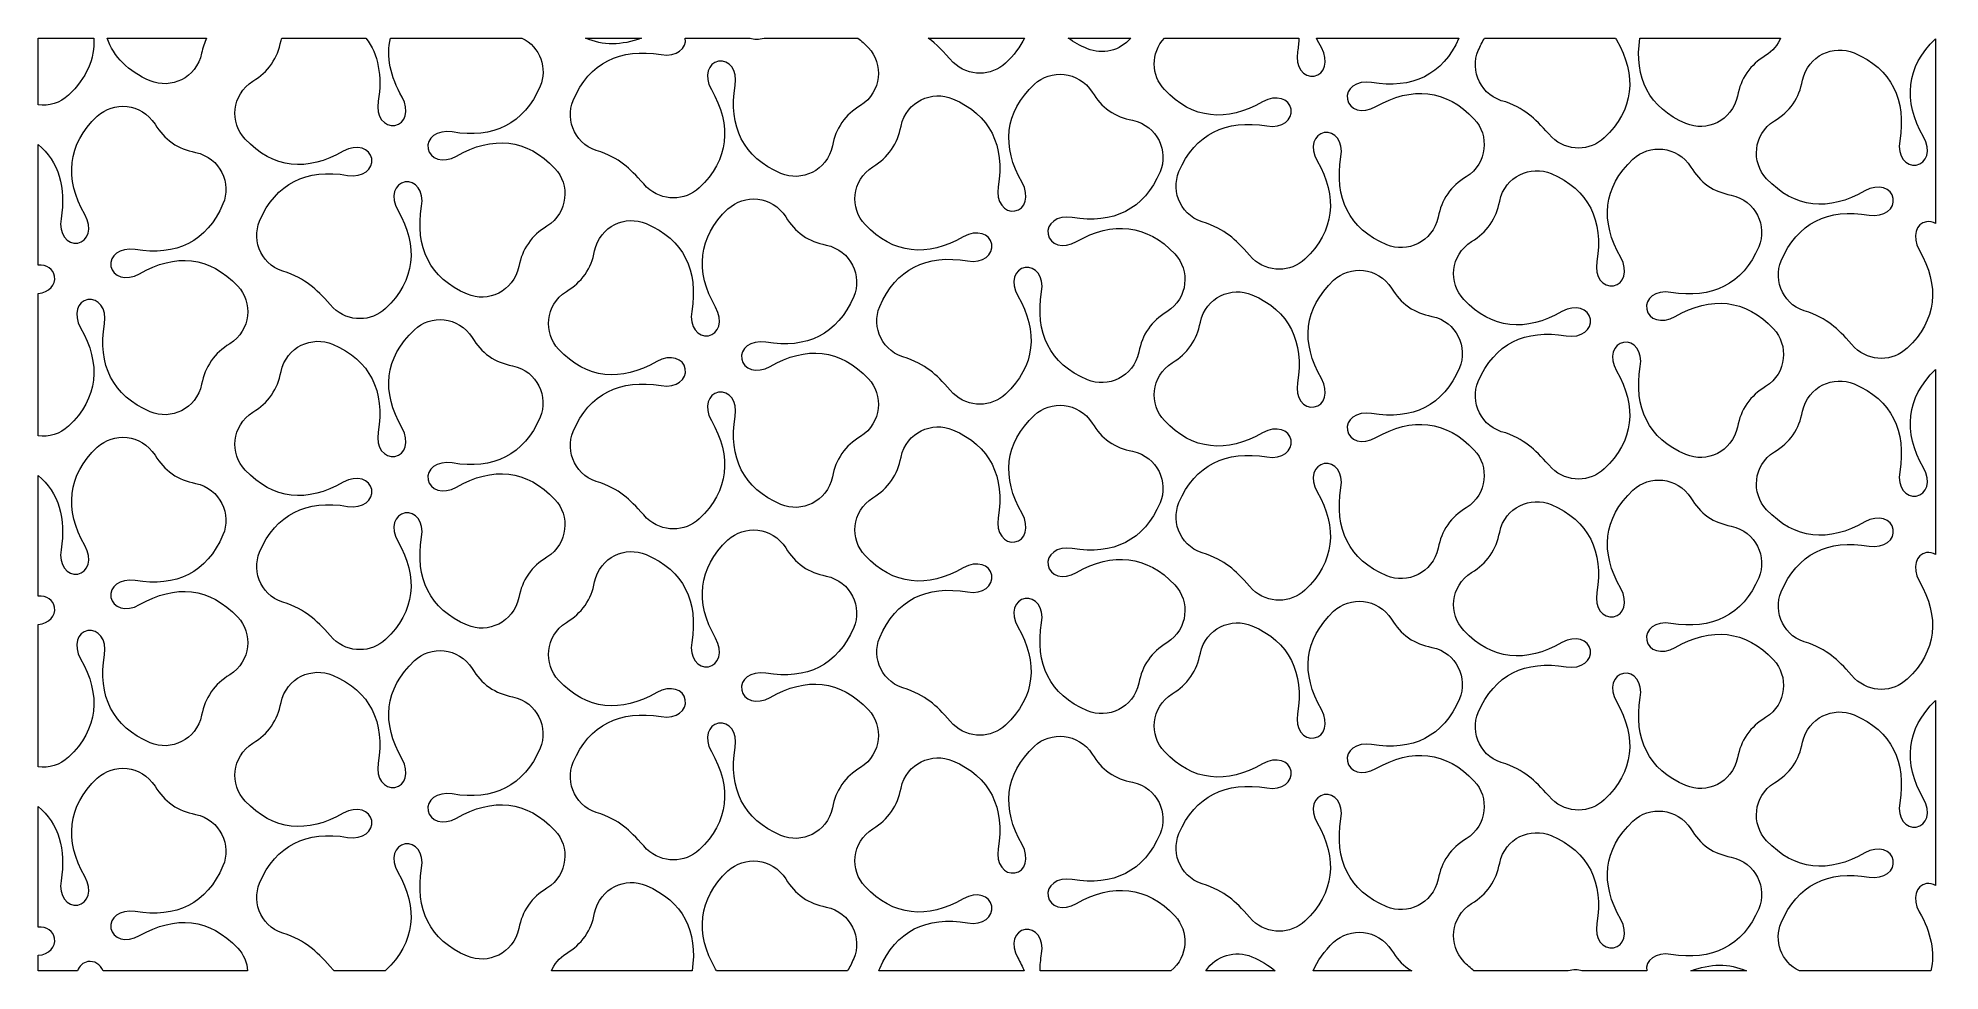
# Model space of a CAD drawing. Header units: millimetres. Extents: x -1200 to 1206, y -590 to 590.
import ezdxf

# ---------------------------------------------------------------- set-up
doc = ezdxf.new("R2010")
doc.units = ezdxf.units.MM
doc.header["$MEASUREMENT"] = 0
doc.layers.add('Layer 1', color=7, linetype='Continuous')

msp = doc.modelspace()

# ---------------------------------------------------------------- linework, layer by layer
at = {"layer": 'Layer 1', "color": 250, "lineweight": 20}
for points, knots in [([(-1200.0151, 505.2742), (-1186.1337, 503.5378), (-1172.0358, 507.911), (-1161.6008, 517.6815), (-1138.5629, 539.2705), (-1128.1504, 563.7871), (-1129.4449, 589.9637), (-1129.4449, 589.9637), (-1200.0151, 589.9637), (-1200.0151, 589.9637), (-1200.0151, 589.9637), (-1200.0151, 505.2742), (-1200.0151, 505.2742)], [0, 0, 0, 0, 0.25, 0.25, 0.25, 0.5, 0.5, 0.5, 0.75, 0.75, 0.75, 1, 1, 1, 1]), ([(-1112.6236, 589.9637), (-1104.2805, 566.2264), (-1086.2154, 547.7512), (-1058.1324, 535.8322), (-1032.3161, 524.9233), (-999.905, 539.002), (-993.0934, 570.7328), (-991.5304, 577.8759), (-989.6897, 584.0587), (-986.9225, 589.9637), (-986.9225, 589.9637), (-1112.6236, 589.9637), (-1112.6236, 589.9637)], [0, 0, 0, 0, 0.25, 0.25, 0.25, 0.5, 0.5, 0.5, 0.75, 0.75, 0.75, 1, 1, 1, 1]), ([(-826.8334, 248.6627), (-806.9592, 230.155), (-778.3524, 231.0705), (-760.4856, 247.8), (-722.6876, 283.2204), (-718.874, 326.5234), (-744.9954, 372.105), (-754.8823, 389.3025), (-748.9493, 405.7747), (-735.8714, 407.8967), (-722.8361, 409.9892), (-711.6608, 396.8423), (-714.8317, 377.2218), (-723.5592, 325.4075), (-704.7548, 286.2122), (-657.0171, 265.9507), (-631.2009, 255.0418), (-598.7897, 269.1194), (-591.9781, 300.8513), (-589.5009, 312.1722), (-586.3269, 321.0811), (-579.8714, 330.2974), (-573.4514, 339.537), (-566.1832, 345.789), (-556.3219, 351.9921), (-529.0829, 369.334), (-527.2412, 404.7259), (-546.3354, 425.0291), (-581.8514, 462.9295), (-625.1449, 466.7788), (-670.6667, 440.6977), (-687.97, 430.8599), (-704.3419, 436.8881), (-706.6574, 449.9505), (-709.0798, 463.0973), (-695.6623, 474.344), (-676.1022, 471.1224), (-624.3904, 462.4819), (-585.2389, 481.1982), (-564.9782, 528.9007), (-555.5114, 551.1895), (-564.7636, 578.5523), (-587.8951, 589.9637), (-587.8951, 589.9637), (-754.3056, 589.9637), (-754.3056, 589.9637), (-759.61, 566.5051), (-754.4744, 541.3029), (-739.5995, 515.35), (-729.7554, 498.0844), (-735.7371, 481.5745), (-748.7612, 479.4414), (-761.8137, 477.4079), (-773.0358, 490.6015), (-769.8121, 510.1153), (-764.4985, 541.9743), (-769.5222, 569.1194), (-785.2453, 589.9637), (-785.2453, 589.9637), (-891.8459, 589.9637), (-891.8459, 589.9637), (-892.151, 588.8885), (-892.4297, 587.795), (-892.6727, 586.676), (-895.147, 575.2148), (-898.2069, 566.2833), (-904.7307, 557.0447), (-911.2778, 547.8092), (-918.3731, 541.7017), (-928.2182, 535.3663), (-955.6656, 518.1047), (-957.3904, 482.6721), (-938.1954, 462.2317), (-902.7914, 424.5001), (-859.4185, 420.6092), (-813.8988, 446.7401), (-796.6361, 456.5341), (-780.0344, 450.5354), (-777.9334, 437.4018), (-775.9067, 424.4035), (-788.8412, 412.9656), (-808.5029, 416.2676), (-860.3063, 424.9548), (-899.5483, 406.2874), (-919.7043, 358.4852), (-930.5693, 332.7683), (-916.5416, 300.1961), (-884.8524, 293.3817), (-856.4714, 282.0984), (-847.448, 271.6147), (-826.8334, 248.6627)], [0, 0, 0, 0, 0.033333333, 0.033333333, 0.033333333, 0.066666667, 0.066666667, 0.066666667, 0.1, 0.1, 0.1, 0.133333333, 0.133333333, 0.133333333, 0.166666667, 0.166666667, 0.166666667, 0.2, 0.2, 0.2, 0.233333333, 0.233333333, 0.233333333, 0.266666667, 0.266666667, 0.266666667, 0.3, 0.3, 0.3, 0.333333333, 0.333333333, 0.333333333, 0.366666667, 0.366666667, 0.366666667, 0.4, 0.4, 0.4, 0.433333333, 0.433333333, 0.433333333, 0.466666667, 0.466666667, 0.466666667, 0.5, 0.5, 0.5, 0.533333333, 0.533333333, 0.533333333, 0.566666667, 0.566666667, 0.566666667, 0.6, 0.6, 0.6, 0.633333333, 0.633333333, 0.633333333, 0.666666667, 0.666666667, 0.666666667, 0.7, 0.7, 0.7, 0.733333333, 0.733333333, 0.733333333, 0.766666667, 0.766666667, 0.766666667, 0.8, 0.8, 0.8, 0.833333333, 0.833333333, 0.833333333, 0.866666667, 0.866666667, 0.866666667, 0.9, 0.9, 0.9, 0.933333333, 0.933333333, 0.933333333, 0.966666667, 0.966666667, 0.966666667, 1, 1, 1, 1]), ([(-430.2253, 401.3304), (-410.351, 382.8227), (-381.7443, 383.7382), (-363.8774, 400.4678), (-326.0796, 435.8881), (-322.266, 479.1912), (-348.3873, 524.7728), (-358.2731, 541.9703), (-352.3402, 558.4435), (-339.2633, 560.5644), (-326.228, 562.6569), (-315.0517, 549.5111), (-318.2236, 529.8895), (-326.95, 478.0752), (-308.1466, 438.8799), (-260.408, 418.6184), (-234.5927, 407.7095), (-202.1816, 421.7882), (-195.37, 453.519), (-192.8927, 464.8399), (-189.7189, 473.7489), (-183.2622, 482.9661), (-176.8422, 492.2047), (-169.5751, 498.4577), (-159.7138, 504.6599), (-132.4747, 522.0018), (-130.6331, 557.3937), (-149.7273, 577.6968), (-154.026, 582.2836), (-158.4385, 586.3678), (-162.9548, 589.9637), (-162.9548, 589.9637), (-281.7944, 589.9637), (-281.7944, 589.9637), (-288.3497, 587.9079), (-294.4575, 588.0849), (-299.3266, 589.9637), (-299.3266, 589.9637), (-381.311, 589.9637), (-381.311, 589.9637), (-379.3707, 577.0102), (-392.287, 565.6425), (-411.8948, 568.9363), (-463.6981, 577.6235), (-502.9402, 558.9552), (-523.0961, 511.1529), (-533.9602, 485.436), (-519.9324, 452.8649), (-488.2443, 446.0494), (-459.8633, 434.7662), (-450.8388, 424.2824), (-430.2253, 401.3304)], [0, 0, 0, 0, 0.058823529, 0.058823529, 0.058823529, 0.117647059, 0.117647059, 0.117647059, 0.176470588, 0.176470588, 0.176470588, 0.235294118, 0.235294118, 0.235294118, 0.294117647, 0.294117647, 0.294117647, 0.352941176, 0.352941176, 0.352941176, 0.411764706, 0.411764706, 0.411764706, 0.470588235, 0.470588235, 0.470588235, 0.529411765, 0.529411765, 0.529411765, 0.588235294, 0.588235294, 0.588235294, 0.647058824, 0.647058824, 0.647058824, 0.705882353, 0.705882353, 0.705882353, 0.764705882, 0.764705882, 0.764705882, 0.823529412, 0.823529412, 0.823529412, 0.882352941, 0.882352941, 0.882352941, 0.941176471, 0.941176471, 0.941176471, 1, 1, 1, 1]), ([(-507.6934, 589.9637), (-485.6805, 580.1127), (-461.7537, 580.3315), (-436.9056, 589.9637), (-436.9056, 589.9637), (-507.6934, 589.9637), (-507.6934, 589.9637)], [0, 0, 0, 0, 0.5, 0.5, 0.5, 1, 1, 1, 1]), ([(-42.6304, 559.1179), (-22.7562, 540.6102), (5.8496, 541.5257), (23.7174, 558.2553), (34.372, 568.2405), (42.3255, 578.8514), (47.6707, 589.9637), (47.6707, 589.9637), (-74.0907, 589.9637), (-74.0907, 589.9637), (-63.2907, 582.2784), (-55.0707, 572.9687), (-42.6304, 559.1179)], [0, 0, 0, 0, 0.25, 0.25, 0.25, 0.5, 0.5, 0.5, 0.75, 0.75, 0.75, 1, 1, 1, 1]), ([(103.1025, 589.9637), (110.093, 584.7911), (118.1157, 580.2552), (127.1859, 576.4059), (146.1713, 568.383), (168.7232, 573.8761), (182.0371, 589.9637), (182.0371, 589.9637), (103.1025, 589.9637), (103.1025, 589.9637)], [0, 0, 0, 0, 0.333333333, 0.333333333, 0.333333333, 0.666666667, 0.666666667, 0.666666667, 1, 1, 1, 1]), ([(335.9503, 311.1661), (355.8246, 292.6594), (384.4313, 293.5739), (402.2981, 310.3035), (440.096, 345.7239), (443.9096, 389.0268), (417.7883, 434.6084), (407.9015, 451.806), (413.8343, 468.2792), (426.9123, 470.4001), (439.9476, 472.4926), (451.1228, 459.3468), (447.952, 439.7252), (439.2245, 387.911), (458.029, 348.7156), (505.7665, 328.4541), (531.5829, 317.5453), (563.994, 331.6239), (570.8056, 363.3557), (573.2829, 374.6756), (576.4567, 383.5846), (582.9134, 392.8018), (589.3324, 402.0404), (596.6004, 408.2934), (606.4618, 414.4955), (633.7008, 431.8375), (635.5425, 467.2294), (616.4482, 487.5325), (580.9323, 525.4329), (537.6388, 529.2822), (492.1171, 503.2011), (474.8137, 493.3633), (458.4418, 499.3915), (456.1262, 512.4539), (453.7039, 525.6008), (467.1215, 536.8474), (486.6815, 533.6268), (537.8676, 525.0738), (576.7446, 543.3303), (597.1791, 589.9637), (597.1791, 589.9637), (416.93, 589.9637), (416.93, 589.9637), (418.7758, 585.9477), (420.8595, 581.9102), (423.1842, 577.8535), (433.0282, 560.5878), (427.0466, 544.078), (414.0225, 541.9458), (400.9699, 539.9123), (389.7479, 553.106), (392.9717, 572.6187), (393.9642, 578.5686), (394.5917, 584.3526), (394.8611, 589.9637), (394.8611, 589.9637), (224.8476, 589.9637), (224.8476, 589.9637), (207.0377, 571.3116), (207.9845, 542.4168), (224.5883, 524.7351), (259.9923, 487.0045), (303.3652, 483.1136), (348.8849, 509.2435), (366.1476, 519.0375), (382.7493, 513.0389), (384.8503, 499.9052), (386.8771, 486.9079), (373.9425, 475.469), (354.2808, 478.772), (302.4774, 487.4593), (263.2354, 468.7908), (243.0794, 420.9886), (232.2144, 395.2717), (246.2422, 362.7006), (277.9313, 355.8851), (306.3123, 344.6018), (315.3357, 334.1181), (335.9503, 311.1661)], [0, 0, 0, 0, 0.038461538, 0.038461538, 0.038461538, 0.076923077, 0.076923077, 0.076923077, 0.115384615, 0.115384615, 0.115384615, 0.153846154, 0.153846154, 0.153846154, 0.192307692, 0.192307692, 0.192307692, 0.230769231, 0.230769231, 0.230769231, 0.269230769, 0.269230769, 0.269230769, 0.307692308, 0.307692308, 0.307692308, 0.346153846, 0.346153846, 0.346153846, 0.384615385, 0.384615385, 0.384615385, 0.423076923, 0.423076923, 0.423076923, 0.461538462, 0.461538462, 0.461538462, 0.5, 0.5, 0.5, 0.538461538, 0.538461538, 0.538461538, 0.576923077, 0.576923077, 0.576923077, 0.615384615, 0.615384615, 0.615384615, 0.653846154, 0.653846154, 0.653846154, 0.692307692, 0.692307692, 0.692307692, 0.730769231, 0.730769231, 0.730769231, 0.769230769, 0.769230769, 0.769230769, 0.807692308, 0.807692308, 0.807692308, 0.846153846, 0.846153846, 0.846153846, 0.884615385, 0.884615385, 0.884615385, 0.923076923, 0.923076923, 0.923076923, 0.961538462, 0.961538462, 0.961538462, 1, 1, 1, 1]), ([(714.531, 464.4452), (734.4052, 445.9385), (763.012, 446.854), (780.8788, 463.5826), (818.6768, 499.004), (822.4903, 542.3059), (796.3689, 587.8875), (795.9703, 588.5813), (795.6002, 589.2741), (795.2523, 589.9637), (795.2523, 589.9637), (629.5811, 589.9637), (629.5811, 589.9637), (626.6839, 585.1339), (624.0378, 579.9063), (621.6601, 574.2687), (610.7961, 548.5518), (624.8239, 515.9797), (656.512, 509.1642), (684.893, 497.8819), (693.9164, 487.3973), (714.531, 464.4452)], [0, 0, 0, 0, 0.142857143, 0.142857143, 0.142857143, 0.285714286, 0.285714286, 0.285714286, 0.428571429, 0.428571429, 0.428571429, 0.571428571, 0.571428571, 0.571428571, 0.714285714, 0.714285714, 0.714285714, 0.857142857, 0.857142857, 0.857142857, 1, 1, 1, 1]), ([(826.0537, 589.9637), (818.5597, 539.656), (837.5482, 501.5969), (884.3483, 481.7332), (910.1635, 470.8243), (942.5747, 484.9029), (949.3862, 516.6348), (951.8635, 527.9547), (955.0375, 536.8637), (961.494, 546.0809), (967.913, 555.3195), (975.1812, 561.5725), (985.0425, 567.7746), (994.1422, 573.5678), (1000.4035, 581.3772), (1004.0004, 589.9637), (1004.0004, 589.9637), (826.0537, 589.9637), (826.0537, 589.9637)], [0, 0, 0, 0, 0.166666667, 0.166666667, 0.166666667, 0.333333333, 0.333333333, 0.333333333, 0.5, 0.5, 0.5, 0.666666667, 0.666666667, 0.666666667, 0.833333333, 0.833333333, 0.833333333, 1, 1, 1, 1]), ([(1097.6188, 198.4608), (1117.493, 179.9541), (1146.0998, 180.8686), (1163.9665, 197.5981), (1201.7645, 233.0195), (1205.5781, 276.3215), (1179.4567, 321.9031), (1169.57, 339.1006), (1175.5028, 355.5738), (1188.5808, 357.6948), (1192.6995, 358.356), (1196.631, 357.4944), (1199.9849, 355.3897), (1199.9849, 355.3897), (1199.9849, 589.1601), (1199.9849, 589.1601), (1162.6038, 553.6695), (1158.8259, 510.5588), (1184.8527, 465.1481), (1194.6967, 447.8825), (1188.715, 431.3726), (1175.691, 429.2405), (1162.6384, 427.207), (1151.4164, 440.4006), (1154.6402, 459.9134), (1163.2811, 511.7266), (1144.5937, 551.0807), (1096.9801, 571.1203), (1071.1933, 582.1656), (1038.6408, 568.1245), (1031.7784, 536.4741), (1029.3052, 525.0139), (1026.2452, 516.0824), (1019.7215, 506.8428), (1013.1743, 497.6073), (1006.0791, 491.4998), (996.234, 485.1644), (968.7855, 467.9028), (967.0618, 432.4712), (986.2567, 412.0297), (1021.6608, 374.2992), (1065.0337, 370.4083), (1110.5533, 396.5382), (1127.8161, 406.3322), (1144.4177, 400.3335), (1146.5188, 387.1999), (1148.5456, 374.2026), (1135.611, 362.7637), (1115.9493, 366.0667), (1064.1459, 374.7539), (1024.9039, 356.0855), (1004.7479, 308.2833), (993.8828, 282.5663), (1007.9106, 249.9952), (1039.5998, 243.1797), (1067.9808, 231.8965), (1077.0042, 221.4128), (1097.6188, 198.4608)], [0, 0, 0, 0, 0.052631579, 0.052631579, 0.052631579, 0.105263158, 0.105263158, 0.105263158, 0.157894737, 0.157894737, 0.157894737, 0.210526316, 0.210526316, 0.210526316, 0.263157895, 0.263157895, 0.263157895, 0.315789474, 0.315789474, 0.315789474, 0.368421053, 0.368421053, 0.368421053, 0.421052632, 0.421052632, 0.421052632, 0.473684211, 0.473684211, 0.473684211, 0.526315789, 0.526315789, 0.526315789, 0.578947368, 0.578947368, 0.578947368, 0.631578947, 0.631578947, 0.631578947, 0.684210526, 0.684210526, 0.684210526, 0.736842105, 0.736842105, 0.736842105, 0.789473684, 0.789473684, 0.789473684, 0.842105263, 0.842105263, 0.842105263, 0.894736842, 0.894736842, 0.894736842, 0.947368421, 0.947368421, 0.947368421, 1, 1, 1, 1]), ([(-42.6304, 140.4657), (-22.7562, 121.958), (5.8496, 122.8736), (23.7174, 139.6021), (61.5154, 175.0235), (65.329, 218.3265), (39.2076, 263.9081), (29.3208, 281.1056), (35.2537, 297.5778), (48.3317, 299.6998), (61.3669, 301.7922), (72.5422, 288.6454), (69.3714, 269.0248), (60.6438, 217.2106), (79.4483, 178.0152), (127.1859, 157.7528), (153.0022, 146.8449), (185.4134, 160.9225), (192.2249, 192.6543), (194.7021, 203.9752), (197.8761, 212.8832), (204.3316, 222.1004), (210.7516, 231.3401), (218.0198, 237.5921), (227.8812, 243.7952), (255.1201, 261.1361), (256.9618, 296.528), (237.8676, 316.8322), (202.3516, 354.7316), (159.0581, 358.5818), (113.5364, 332.5007), (96.233, 322.662), (79.8612, 328.6911), (77.5456, 341.7536), (75.1222, 354.8994), (88.5408, 366.147), (108.1008, 362.9254), (159.8127, 354.285), (198.9642, 373.0012), (219.2249, 420.7038), (230.1734, 446.4786), (216.0916, 479.0457), (184.4534, 485.8744), (172.9385, 488.4114), (164.0676, 491.4103), (154.8835, 497.8281), (145.5967, 504.4249), (139.5703, 511.6737), (133.2977, 521.5135), (115.909, 548.8254), (80.4775, 550.6453), (60.1374, 531.5496), (22.3781, 495.9858), (18.4832, 452.7266), (44.6035, 407.1521), (54.4476, 389.8874), (48.4659, 373.3776), (35.4418, 371.2445), (22.3893, 369.211), (11.1672, 382.4046), (14.391, 401.9184), (23.031, 453.7316), (4.3445, 493.0857), (-43.269, 513.1243), (-69.0558, 524.1695), (-101.6083, 510.1285), (-108.4707, 478.479), (-110.944, 467.0178), (-114.0039, 458.0864), (-120.5277, 448.8468), (-127.0747, 439.6113), (-134.17, 433.5048), (-144.0151, 427.1694), (-171.4636, 409.9078), (-173.1874, 374.4752), (-153.9924, 354.0348), (-118.5884, 316.3032), (-75.2154, 312.4122), (-29.6958, 338.5421), (-12.4331, 348.3362), (4.1686, 342.3385), (6.2696, 329.2039), (8.2964, 316.2066), (-4.6381, 304.7687), (-24.2999, 308.0706), (-76.1032, 316.7579), (-115.3453, 298.0905), (-135.5012, 250.2882), (-146.3663, 224.5713), (-132.3385, 191.9992), (-100.6493, 185.1847), (-72.2683, 173.9015), (-63.245, 163.4168), (-42.6304, 140.4657)], [0, 0, 0, 0, 0.032258065, 0.032258065, 0.032258065, 0.064516129, 0.064516129, 0.064516129, 0.096774194, 0.096774194, 0.096774194, 0.129032258, 0.129032258, 0.129032258, 0.161290323, 0.161290323, 0.161290323, 0.193548387, 0.193548387, 0.193548387, 0.225806452, 0.225806452, 0.225806452, 0.258064516, 0.258064516, 0.258064516, 0.290322581, 0.290322581, 0.290322581, 0.322580645, 0.322580645, 0.322580645, 0.35483871, 0.35483871, 0.35483871, 0.387096774, 0.387096774, 0.387096774, 0.419354839, 0.419354839, 0.419354839, 0.451612903, 0.451612903, 0.451612903, 0.483870968, 0.483870968, 0.483870968, 0.516129032, 0.516129032, 0.516129032, 0.548387097, 0.548387097, 0.548387097, 0.580645161, 0.580645161, 0.580645161, 0.612903226, 0.612903226, 0.612903226, 0.64516129, 0.64516129, 0.64516129, 0.677419355, 0.677419355, 0.677419355, 0.709677419, 0.709677419, 0.709677419, 0.741935484, 0.741935484, 0.741935484, 0.774193548, 0.774193548, 0.774193548, 0.806451613, 0.806451613, 0.806451613, 0.838709677, 0.838709677, 0.838709677, 0.870967742, 0.870967742, 0.870967742, 0.903225806, 0.903225806, 0.903225806, 0.935483871, 0.935483871, 0.935483871, 0.967741935, 0.967741935, 0.967741935, 1, 1, 1, 1]), ([(-1200.0151, 86.6221), (-1186.1337, 84.8867), (-1172.0358, 89.2588), (-1161.6008, 99.0284), (-1123.8029, 134.4498), (-1119.9893, 177.7518), (-1146.1107, 223.3343), (-1155.9975, 240.5318), (-1150.0646, 257.0041), (-1136.9867, 259.125), (-1123.9513, 261.2175), (-1112.7761, 248.0717), (-1115.947, 228.4511), (-1124.6744, 176.6358), (-1105.87, 137.4415), (-1058.1324, 117.179), (-1032.3161, 106.2712), (-999.905, 120.3488), (-993.0934, 152.0806), (-990.6161, 163.4005), (-987.4422, 172.3095), (-980.9866, 181.5267), (-974.5666, 190.7653), (-967.2985, 197.0183), (-957.4371, 203.2214), (-930.1981, 220.5624), (-928.3565, 255.9543), (-947.4507, 276.2574), (-982.9666, 314.1578), (-1026.2601, 318.0081), (-1071.7819, 291.926), (-1089.0853, 282.0883), (-1105.4572, 288.1164), (-1107.7727, 301.1798), (-1110.1962, 314.3257), (-1096.7775, 325.5723), (-1077.2175, 322.3517), (-1025.5056, 313.7113), (-986.3541, 332.4275), (-966.0934, 380.129), (-955.1449, 405.9049), (-969.2266, 438.4719), (-1000.865, 445.3007), (-1012.3799, 447.8377), (-1021.2507, 450.8355), (-1030.4348, 457.2533), (-1039.7215, 463.8511), (-1045.748, 471.1), (-1052.0205, 480.9398), (-1069.4094, 508.2517), (-1104.8409, 510.0716), (-1125.1808, 490.9749), (-1162.9402, 455.4121), (-1166.8351, 412.1528), (-1140.7147, 366.5783), (-1130.8707, 349.3137), (-1136.8524, 332.8028), (-1149.8765, 330.6707), (-1162.929, 328.6373), (-1174.151, 341.8309), (-1170.9273, 361.3436), (-1164.2989, 401.0924), (-1173.7555, 433.5088), (-1200.0151, 455.4965), (-1200.0151, 455.4965), (-1200.0151, 302.7525), (-1200.0151, 302.7525), (-1189.088, 303.5144), (-1180.5192, 297.8199), (-1179.0487, 288.6302), (-1177.3748, 277.8931), (-1185.91, 268.2212), (-1200.0151, 267.0432), (-1200.0151, 267.0432), (-1200.0151, 86.6221), (-1200.0151, 86.6221)], [0, 0, 0, 0, 0.04, 0.04, 0.04, 0.08, 0.08, 0.08, 0.12, 0.12, 0.12, 0.16, 0.16, 0.16, 0.2, 0.2, 0.2, 0.24, 0.24, 0.24, 0.28, 0.28, 0.28, 0.32, 0.32, 0.32, 0.36, 0.36, 0.36, 0.4, 0.4, 0.4, 0.44, 0.44, 0.44, 0.48, 0.48, 0.48, 0.52, 0.52, 0.52, 0.56, 0.56, 0.56, 0.6, 0.6, 0.6, 0.64, 0.64, 0.64, 0.68, 0.68, 0.68, 0.72, 0.72, 0.72, 0.76, 0.76, 0.76, 0.8, 0.8, 0.8, 0.84, 0.84, 0.84, 0.88, 0.88, 0.88, 0.92, 0.92, 0.92, 0.96, 0.96, 0.96, 1, 1, 1, 1]), ([(714.531, 45.7931), (734.4052, 27.2853), (763.012, 28.2009), (780.8788, 44.9304), (818.6768, 80.3508), (822.4903, 123.6538), (796.3689, 169.2354), (786.4821, 186.4329), (792.4151, 202.9051), (805.493, 205.027), (818.5282, 207.1195), (829.7036, 193.9727), (826.5327, 174.3521), (817.8052, 122.5379), (836.6096, 83.3425), (884.3483, 63.0811), (910.1635, 52.1722), (942.5747, 66.2498), (949.3862, 97.9816), (951.8635, 109.3025), (955.0375, 118.2115), (961.494, 127.4277), (967.913, 136.6673), (975.1812, 142.9204), (985.0425, 149.1225), (1012.2815, 166.4644), (1014.1232, 201.8563), (995.0289, 222.1595), (959.513, 260.0599), (916.2194, 263.9091), (870.6977, 237.828), (853.3944, 227.9903), (837.0225, 234.0185), (834.7069, 247.0809), (832.2846, 260.2277), (845.7021, 271.4743), (865.2622, 268.2527), (916.974, 259.6123), (956.1255, 278.3295), (976.3862, 326.0311), (987.3347, 351.807), (973.253, 384.374), (941.6147, 391.2017), (930.1008, 393.7397), (921.2289, 396.7375), (912.0449, 403.1553), (902.7581, 409.7521), (896.7317, 417.0021), (890.4601, 426.8408), (873.0703, 454.1528), (837.6388, 455.9726), (817.2988, 436.8769), (779.5394, 401.3131), (775.6445, 358.0539), (801.7649, 312.4804), (811.609, 295.2147), (805.6272, 278.7049), (792.6031, 276.5717), (779.5507, 274.5383), (768.3286, 287.7329), (771.5523, 307.2456), (780.1934, 359.0589), (761.5059, 398.4129), (713.8924, 418.4516), (688.1056, 429.4968), (655.553, 415.4568), (648.6916, 383.8064), (646.2174, 372.3451), (643.1574, 363.4137), (636.6336, 354.1751), (630.0866, 344.9396), (622.9924, 338.832), (613.1462, 332.4967), (585.6988, 315.2351), (583.974, 279.8035), (603.169, 259.362), (638.573, 221.6305), (681.9459, 217.7396), (727.4656, 243.8704), (744.7282, 253.6645), (761.33, 247.6658), (763.4309, 234.5322), (765.4577, 221.5349), (752.5232, 210.096), (732.8614, 213.3979), (681.0581, 222.0852), (641.816, 203.4178), (621.6601, 155.6156), (610.7961, 129.8986), (624.8239, 97.3265), (656.512, 90.512), (684.893, 79.2288), (693.9164, 68.7451), (714.531, 45.7931)], [0, 0, 0, 0, 0.032258065, 0.032258065, 0.032258065, 0.064516129, 0.064516129, 0.064516129, 0.096774194, 0.096774194, 0.096774194, 0.129032258, 0.129032258, 0.129032258, 0.161290323, 0.161290323, 0.161290323, 0.193548387, 0.193548387, 0.193548387, 0.225806452, 0.225806452, 0.225806452, 0.258064516, 0.258064516, 0.258064516, 0.290322581, 0.290322581, 0.290322581, 0.322580645, 0.322580645, 0.322580645, 0.35483871, 0.35483871, 0.35483871, 0.387096774, 0.387096774, 0.387096774, 0.419354839, 0.419354839, 0.419354839, 0.451612903, 0.451612903, 0.451612903, 0.483870968, 0.483870968, 0.483870968, 0.516129032, 0.516129032, 0.516129032, 0.548387097, 0.548387097, 0.548387097, 0.580645161, 0.580645161, 0.580645161, 0.612903226, 0.612903226, 0.612903226, 0.64516129, 0.64516129, 0.64516129, 0.677419355, 0.677419355, 0.677419355, 0.709677419, 0.709677419, 0.709677419, 0.741935484, 0.741935484, 0.741935484, 0.774193548, 0.774193548, 0.774193548, 0.806451613, 0.806451613, 0.806451613, 0.838709677, 0.838709677, 0.838709677, 0.870967742, 0.870967742, 0.870967742, 0.903225806, 0.903225806, 0.903225806, 0.935483871, 0.935483871, 0.935483871, 0.967741935, 0.967741935, 0.967741935, 1, 1, 1, 1]), ([(-430.2253, -17.3217), (-410.351, -35.8295), (-381.7443, -34.9139), (-363.8774, -18.1844), (-326.0796, 17.236), (-322.266, 60.539), (-348.3873, 106.1206), (-358.2731, 123.3181), (-352.3402, 139.7903), (-339.2633, 141.9122), (-326.228, 144.0047), (-315.0517, 130.8579), (-318.2236, 111.2373), (-326.95, 59.4231), (-308.1466, 20.2277), (-260.408, -0.0348), (-234.5927, -10.9426), (-202.1816, 3.135), (-195.37, 34.8669), (-192.8927, 46.1877), (-189.7189, 55.0957), (-183.2622, 64.313), (-176.8422, 73.5526), (-169.5751, 79.8045), (-159.7138, 86.0077), (-132.4747, 103.3486), (-130.6331, 138.7415), (-149.7273, 159.0446), (-185.2432, 196.9451), (-228.5368, 200.7943), (-274.0585, 174.7132), (-291.3619, 164.8745), (-307.7338, 170.9037), (-310.0494, 183.9661), (-312.4717, 197.1119), (-299.0541, 208.3595), (-279.4941, 205.1379), (-227.7822, 196.4975), (-188.6307, 215.2137), (-168.37, 262.9163), (-157.4216, 288.6922), (-171.5032, 321.2582), (-203.1416, 328.0869), (-214.6555, 330.6239), (-223.5263, 333.6227), (-232.7104, 340.0405), (-241.9971, 346.6373), (-248.0246, 353.8862), (-254.2961, 363.726), (-271.686, 391.038), (-307.1175, 392.8578), (-327.4575, 373.7621), (-365.2168, 338.1983), (-369.1117, 294.9391), (-342.9914, 249.3646), (-333.1473, 232.1), (-339.129, 215.5901), (-352.1531, 213.4569), (-365.2056, 211.4235), (-376.4276, 224.6171), (-373.2039, 244.1309), (-364.5629, 295.9441), (-383.2504, 335.2981), (-430.8639, 355.3368), (-456.6507, 366.382), (-489.2033, 352.341), (-496.0646, 320.6916), (-498.5388, 309.2303), (-501.5978, 300.2989), (-508.1226, 291.0593), (-514.6697, 281.8238), (-521.7639, 275.7173), (-531.609, 269.3818), (-559.0575, 252.1203), (-560.7812, 216.6877), (-541.5873, 196.2472), (-506.1832, 158.5157), (-462.8104, 154.6247), (-417.2907, 180.7546), (-400.028, 190.5496), (-383.4253, 184.551), (-381.3253, 171.4163), (-379.2985, 158.419), (-392.2331, 146.9812), (-411.8948, 150.2832), (-463.6981, 158.9704), (-502.9402, 140.303), (-523.0961, 92.5007), (-533.9602, 66.7838), (-519.9324, 34.2118), (-488.2443, 27.3972), (-459.8633, 16.114), (-450.8388, 5.6303), (-430.2253, -17.3217)], [0, 0, 0, 0, 0.032258065, 0.032258065, 0.032258065, 0.064516129, 0.064516129, 0.064516129, 0.096774194, 0.096774194, 0.096774194, 0.129032258, 0.129032258, 0.129032258, 0.161290323, 0.161290323, 0.161290323, 0.193548387, 0.193548387, 0.193548387, 0.225806452, 0.225806452, 0.225806452, 0.258064516, 0.258064516, 0.258064516, 0.290322581, 0.290322581, 0.290322581, 0.322580645, 0.322580645, 0.322580645, 0.35483871, 0.35483871, 0.35483871, 0.387096774, 0.387096774, 0.387096774, 0.419354839, 0.419354839, 0.419354839, 0.451612903, 0.451612903, 0.451612903, 0.483870968, 0.483870968, 0.483870968, 0.516129032, 0.516129032, 0.516129032, 0.548387097, 0.548387097, 0.548387097, 0.580645161, 0.580645161, 0.580645161, 0.612903226, 0.612903226, 0.612903226, 0.64516129, 0.64516129, 0.64516129, 0.677419355, 0.677419355, 0.677419355, 0.709677419, 0.709677419, 0.709677419, 0.741935484, 0.741935484, 0.741935484, 0.774193548, 0.774193548, 0.774193548, 0.806451613, 0.806451613, 0.806451613, 0.838709677, 0.838709677, 0.838709677, 0.870967742, 0.870967742, 0.870967742, 0.903225806, 0.903225806, 0.903225806, 0.935483871, 0.935483871, 0.935483871, 0.967741935, 0.967741935, 0.967741935, 1, 1, 1, 1]), ([(335.9503, -107.4861), (355.8246, -125.9937), (384.4313, -125.0782), (402.2981, -108.3487), (440.096, -72.9283), (443.9096, -29.6253), (417.7883, 15.9563), (407.9015, 33.1538), (413.8343, 49.626), (426.9123, 51.748), (439.9476, 53.8404), (451.1228, 40.6936), (447.952, 21.073), (439.2245, -30.7412), (458.029, -69.9366), (505.7665, -90.199), (531.5829, -101.1069), (563.994, -87.0293), (570.8056, -55.2975), (573.2829, -43.9766), (576.4567, -35.0686), (582.9134, -25.8513), (589.3324, -16.6117), (596.6004, -10.3597), (606.4618, -4.1566), (633.7008, 13.1843), (635.5425, 48.5772), (616.4482, 68.8804), (580.9323, 106.7808), (537.6388, 110.63), (492.1171, 84.549), (474.8137, 74.7102), (458.4418, 80.7394), (456.1262, 93.8018), (453.7039, 106.9486), (467.1215, 118.1953), (486.6815, 114.9736), (538.3934, 106.3332), (577.5449, 125.0494), (597.8055, 172.752), (608.754, 198.5279), (594.6724, 231.0939), (563.034, 237.9226), (551.5201, 240.4596), (542.6483, 243.4585), (533.4642, 249.8763), (524.1774, 256.4731), (518.151, 263.7229), (511.8784, 273.5617), (494.4896, 300.8736), (459.0581, 302.6935), (438.7181, 283.5978), (400.9588, 248.034), (397.0638, 204.7748), (423.1842, 159.2013), (433.0282, 141.9357), (427.0466, 125.4258), (414.0225, 123.2927), (400.9699, 121.2592), (389.7479, 134.4528), (392.9717, 153.9666), (401.6127, 205.7798), (382.9252, 245.1339), (335.3116, 265.1725), (309.5249, 276.2178), (276.9723, 262.1767), (270.111, 230.5273), (267.6368, 219.066), (264.5767, 210.1346), (258.053, 200.895), (251.5059, 191.6595), (244.4106, 185.553), (234.5656, 179.2176), (207.1181, 161.956), (205.3934, 126.5234), (224.5883, 106.083), (259.9923, 68.3514), (303.3652, 64.4604), (348.8849, 90.5903), (366.1476, 100.3854), (382.7493, 94.3867), (384.8503, 81.2521), (386.8771, 68.2548), (373.9425, 56.8169), (354.2808, 60.1189), (302.4774, 68.8061), (263.2354, 50.1387), (243.0794, 2.3364), (232.2144, -23.3804), (246.2422, -55.9526), (277.9313, -62.7671), (306.3123, -74.0503), (315.3357, -84.534), (335.9503, -107.4861)], [0, 0, 0, 0, 0.032258065, 0.032258065, 0.032258065, 0.064516129, 0.064516129, 0.064516129, 0.096774194, 0.096774194, 0.096774194, 0.129032258, 0.129032258, 0.129032258, 0.161290323, 0.161290323, 0.161290323, 0.193548387, 0.193548387, 0.193548387, 0.225806452, 0.225806452, 0.225806452, 0.258064516, 0.258064516, 0.258064516, 0.290322581, 0.290322581, 0.290322581, 0.322580645, 0.322580645, 0.322580645, 0.35483871, 0.35483871, 0.35483871, 0.387096774, 0.387096774, 0.387096774, 0.419354839, 0.419354839, 0.419354839, 0.451612903, 0.451612903, 0.451612903, 0.483870968, 0.483870968, 0.483870968, 0.516129032, 0.516129032, 0.516129032, 0.548387097, 0.548387097, 0.548387097, 0.580645161, 0.580645161, 0.580645161, 0.612903226, 0.612903226, 0.612903226, 0.64516129, 0.64516129, 0.64516129, 0.677419355, 0.677419355, 0.677419355, 0.709677419, 0.709677419, 0.709677419, 0.741935484, 0.741935484, 0.741935484, 0.774193548, 0.774193548, 0.774193548, 0.806451613, 0.806451613, 0.806451613, 0.838709677, 0.838709677, 0.838709677, 0.870967742, 0.870967742, 0.870967742, 0.903225806, 0.903225806, 0.903225806, 0.935483871, 0.935483871, 0.935483871, 0.967741935, 0.967741935, 0.967741935, 1, 1, 1, 1]), ([(-826.8334, -169.9905), (-806.9592, -188.4972), (-778.3524, -187.5827), (-760.4856, -170.8531), (-722.6876, -135.4317), (-718.874, -92.1298), (-744.9954, -46.5482), (-754.8823, -29.3507), (-748.9493, -12.8774), (-735.8714, -10.7565), (-722.8361, -8.664), (-711.6608, -21.8098), (-714.8317, -41.4314), (-723.5592, -93.2457), (-704.7548, -132.44), (-657.0171, -152.7025), (-631.2009, -163.6114), (-598.7897, -149.5328), (-591.9781, -117.8009), (-589.5009, -106.481), (-586.3269, -97.572), (-579.8714, -88.3548), (-573.4514, -79.1162), (-566.1832, -72.8632), (-556.3219, -66.6611), (-529.0829, -49.3191), (-527.2412, -13.9272), (-546.3354, 6.3759), (-581.8514, 44.2763), (-625.1449, 48.1256), (-670.6667, 22.0445), (-687.97, 12.2068), (-704.3419, 18.2349), (-706.6574, 31.2973), (-709.0798, 44.4442), (-695.6623, 55.6908), (-676.1022, 52.4702), (-624.3904, 43.8297), (-585.2389, 62.546), (-564.9782, 110.2475), (-554.0296, 136.0235), (-568.1114, 168.5905), (-599.7497, 175.4192), (-611.2635, 177.9562), (-620.1355, 180.954), (-629.3195, 187.3718), (-638.6063, 193.9696), (-644.6327, 201.2185), (-650.9053, 211.0583), (-668.2941, 238.3702), (-703.7256, 240.1901), (-724.0656, 221.0934), (-761.8249, 185.5296), (-765.7198, 142.2713), (-739.5995, 96.6969), (-729.7554, 79.4322), (-735.7371, 62.9214), (-748.7612, 60.7892), (-761.8137, 58.7558), (-773.0358, 71.9494), (-769.8121, 91.4622), (-761.171, 143.2754), (-779.8585, 182.6294), (-827.472, 202.6691), (-853.2588, 213.7143), (-885.8114, 199.6733), (-892.6727, 168.0228), (-895.147, 156.5626), (-898.2069, 147.6312), (-904.7307, 138.3916), (-911.2778, 129.156), (-918.3731, 123.0485), (-928.2182, 116.7131), (-955.6656, 99.4515), (-957.3904, 64.02), (-938.1954, 43.5785), (-902.7914, 5.848), (-859.4185, 1.957), (-813.8988, 28.0869), (-796.6361, 37.8809), (-780.0344, 31.8823), (-777.9334, 18.7486), (-775.9067, 5.7513), (-788.8412, -5.6876), (-808.5029, -2.3846), (-860.3063, 6.3027), (-899.5483, -12.3658), (-919.7043, -60.168), (-930.5693, -85.8849), (-916.5416, -118.456), (-884.8524, -125.2715), (-856.4714, -136.5537), (-847.448, -147.0384), (-826.8334, -169.9905)], [0, 0, 0, 0, 0.032258065, 0.032258065, 0.032258065, 0.064516129, 0.064516129, 0.064516129, 0.096774194, 0.096774194, 0.096774194, 0.129032258, 0.129032258, 0.129032258, 0.161290323, 0.161290323, 0.161290323, 0.193548387, 0.193548387, 0.193548387, 0.225806452, 0.225806452, 0.225806452, 0.258064516, 0.258064516, 0.258064516, 0.290322581, 0.290322581, 0.290322581, 0.322580645, 0.322580645, 0.322580645, 0.35483871, 0.35483871, 0.35483871, 0.387096774, 0.387096774, 0.387096774, 0.419354839, 0.419354839, 0.419354839, 0.451612903, 0.451612903, 0.451612903, 0.483870968, 0.483870968, 0.483870968, 0.516129032, 0.516129032, 0.516129032, 0.548387097, 0.548387097, 0.548387097, 0.580645161, 0.580645161, 0.580645161, 0.612903226, 0.612903226, 0.612903226, 0.64516129, 0.64516129, 0.64516129, 0.677419355, 0.677419355, 0.677419355, 0.709677419, 0.709677419, 0.709677419, 0.741935484, 0.741935484, 0.741935484, 0.774193548, 0.774193548, 0.774193548, 0.806451613, 0.806451613, 0.806451613, 0.838709677, 0.838709677, 0.838709677, 0.870967742, 0.870967742, 0.870967742, 0.903225806, 0.903225806, 0.903225806, 0.935483871, 0.935483871, 0.935483871, 0.967741935, 0.967741935, 0.967741935, 1, 1, 1, 1]), ([(1097.6188, -220.1914), (1117.493, -238.6991), (1146.0998, -237.7836), (1163.9665, -221.054), (1201.7645, -185.6336), (1205.5781, -142.3307), (1179.4567, -96.7491), (1169.57, -79.5516), (1175.5028, -63.0793), (1188.5808, -60.9574), (1192.6995, -60.2962), (1196.631, -61.1588), (1199.9849, -63.2635), (1199.9849, -63.2635), (1199.9849, 170.5079), (1199.9849, 170.5079), (1162.6038, 135.0174), (1158.8259, 91.9057), (1184.8527, 46.496), (1194.6967, 29.2303), (1188.715, 12.7205), (1175.691, 10.5873), (1162.6384, 8.5538), (1151.4164, 21.7475), (1154.6402, 41.2612), (1163.2811, 93.0745), (1144.5937, 132.4285), (1096.9801, 152.4671), (1071.1933, 163.5124), (1038.6408, 149.4714), (1031.7784, 117.8219), (1029.3052, 106.3606), (1026.2452, 97.4293), (1019.7215, 88.1907), (1013.1743, 78.9541), (1006.0791, 72.8476), (996.234, 66.5122), (968.7855, 49.2506), (967.0618, 13.8181), (986.2567, -6.6224), (1021.6608, -44.3539), (1065.0337, -48.2449), (1110.5533, -22.115), (1127.8161, -12.32), (1144.4177, -18.3186), (1146.5188, -31.4523), (1148.5456, -44.4506), (1135.611, -55.8885), (1115.9493, -52.5865), (1064.1459, -43.8993), (1024.9039, -62.5667), (1004.7479, -110.3689), (993.8828, -136.0858), (1007.9106, -168.6579), (1039.5998, -175.4724), (1067.9808, -186.7557), (1077.0042, -197.2394), (1097.6188, -220.1914)], [0, 0, 0, 0, 0.052631579, 0.052631579, 0.052631579, 0.105263158, 0.105263158, 0.105263158, 0.157894737, 0.157894737, 0.157894737, 0.210526316, 0.210526316, 0.210526316, 0.263157895, 0.263157895, 0.263157895, 0.315789474, 0.315789474, 0.315789474, 0.368421053, 0.368421053, 0.368421053, 0.421052632, 0.421052632, 0.421052632, 0.473684211, 0.473684211, 0.473684211, 0.526315789, 0.526315789, 0.526315789, 0.578947368, 0.578947368, 0.578947368, 0.631578947, 0.631578947, 0.631578947, 0.684210526, 0.684210526, 0.684210526, 0.736842105, 0.736842105, 0.736842105, 0.789473684, 0.789473684, 0.789473684, 0.842105263, 0.842105263, 0.842105263, 0.894736842, 0.894736842, 0.894736842, 0.947368421, 0.947368421, 0.947368421, 1, 1, 1, 1]), ([(-42.6304, -278.1874), (-22.7562, -296.6952), (5.8496, -295.7796), (23.7174, -279.05), (61.5154, -243.6297), (65.329, -200.3267), (39.2076, -154.7451), (29.3208, -137.5476), (35.2537, -121.0744), (48.3317, -118.9534), (61.3669, -116.861), (72.5422, -130.0078), (69.3714, -149.6283), (60.6438, -201.4426), (79.4483, -240.638), (127.1859, -260.8994), (153.0022, -271.8083), (185.4134, -257.7297), (192.2249, -225.9988), (194.7021, -214.6779), (197.8761, -205.7689), (204.3316, -196.5527), (210.7516, -187.3131), (218.0198, -181.0601), (227.8812, -174.858), (255.1201, -157.516), (256.9618, -122.1241), (237.8676, -101.821), (202.3516, -63.9206), (159.0581, -60.0714), (113.5364, -86.1524), (96.233, -95.9902), (79.8612, -89.962), (77.5456, -76.8996), (75.1222, -63.7528), (88.5408, -52.5062), (108.1008, -55.7267), (159.8127, -64.3682), (198.9642, -45.6509), (219.2249, 2.0506), (230.1734, 27.8265), (216.0916, 60.3935), (184.4534, 67.2223), (172.9385, 69.7593), (164.0676, 72.7571), (154.8835, 79.1749), (145.5967, 85.7717), (139.5703, 93.0216), (133.2977, 102.8603), (115.909, 130.1733), (80.4775, 131.9921), (60.1374, 112.8964), (22.3781, 77.3326), (18.4832, 34.0744), (44.6035, -11.5001), (54.4476, -28.7657), (48.4659, -45.2755), (35.4418, -47.4077), (22.3893, -49.4422), (11.1672, -36.2476), (14.391, -16.7348), (23.031, 35.0784), (4.3445, 74.4325), (-43.269, 94.4722), (-69.0558, 105.5164), (-101.6083, 91.4764), (-108.4707, 59.8259), (-110.944, 48.3656), (-114.0039, 39.4343), (-120.5277, 30.1947), (-127.0747, 20.9591), (-134.17, 14.8516), (-144.0151, 8.5162), (-171.4636, -8.7454), (-173.1874, -44.177), (-153.9924, -64.6185), (-118.5884, -102.349), (-75.2154, -106.2399), (-29.6958, -80.11), (-12.4331, -70.316), (4.1686, -76.3147), (6.2696, -89.4483), (8.2964, -102.4456), (-4.6381, -113.8845), (-24.2999, -110.5815), (-76.1032, -101.8953), (-115.3453, -120.5627), (-135.5012, -168.3649), (-146.3663, -194.0819), (-132.3385, -226.6529), (-100.6493, -233.4684), (-72.2683, -244.7517), (-63.245, -255.2354), (-42.6304, -278.1874)], [0, 0, 0, 0, 0.032258065, 0.032258065, 0.032258065, 0.064516129, 0.064516129, 0.064516129, 0.096774194, 0.096774194, 0.096774194, 0.129032258, 0.129032258, 0.129032258, 0.161290323, 0.161290323, 0.161290323, 0.193548387, 0.193548387, 0.193548387, 0.225806452, 0.225806452, 0.225806452, 0.258064516, 0.258064516, 0.258064516, 0.290322581, 0.290322581, 0.290322581, 0.322580645, 0.322580645, 0.322580645, 0.35483871, 0.35483871, 0.35483871, 0.387096774, 0.387096774, 0.387096774, 0.419354839, 0.419354839, 0.419354839, 0.451612903, 0.451612903, 0.451612903, 0.483870968, 0.483870968, 0.483870968, 0.516129032, 0.516129032, 0.516129032, 0.548387097, 0.548387097, 0.548387097, 0.580645161, 0.580645161, 0.580645161, 0.612903226, 0.612903226, 0.612903226, 0.64516129, 0.64516129, 0.64516129, 0.677419355, 0.677419355, 0.677419355, 0.709677419, 0.709677419, 0.709677419, 0.741935484, 0.741935484, 0.741935484, 0.774193548, 0.774193548, 0.774193548, 0.806451613, 0.806451613, 0.806451613, 0.838709677, 0.838709677, 0.838709677, 0.870967742, 0.870967742, 0.870967742, 0.903225806, 0.903225806, 0.903225806, 0.935483871, 0.935483871, 0.935483871, 0.967741935, 0.967741935, 0.967741935, 1, 1, 1, 1]), ([(-1200.0151, -332.0311), (-1186.1337, -333.7675), (-1172.0358, -329.3944), (-1161.6008, -319.6238), (-1123.8029, -284.2034), (-1119.9893, -240.9004), (-1146.1107, -195.3188), (-1155.9975, -178.1213), (-1150.0646, -161.6491), (-1136.9867, -159.5272), (-1123.9513, -157.4347), (-1112.7761, -170.5815), (-1115.947, -190.2021), (-1124.6744, -242.0163), (-1105.87, -281.2117), (-1058.1324, -301.4731), (-1032.3161, -312.382), (-999.905, -298.3034), (-993.0934, -266.5725), (-990.6161, -255.2517), (-987.4422, -246.3426), (-980.9866, -237.1264), (-974.5666, -227.8869), (-967.2985, -221.6338), (-957.4371, -215.4317), (-930.1981, -198.0898), (-928.3565, -162.6979), (-947.4507, -142.3948), (-982.9666, -104.4943), (-1026.2601, -100.6451), (-1071.7819, -126.7262), (-1089.0853, -136.5639), (-1105.4572, -130.5357), (-1107.7727, -117.4733), (-1110.1962, -104.3265), (-1096.7775, -93.0799), (-1077.2175, -96.3004), (-1025.5056, -104.9419), (-986.3541, -86.2246), (-966.0934, -38.5231), (-955.1449, -12.7472), (-969.2266, 19.8198), (-1000.865, 26.6485), (-1012.3799, 29.1856), (-1021.2507, 32.1833), (-1030.4348, 38.6011), (-1039.7215, 45.1979), (-1045.748, 52.4479), (-1052.0205, 62.2866), (-1069.4094, 89.5986), (-1104.8409, 91.4184), (-1125.1808, 72.3227), (-1162.9402, 36.7589), (-1166.8351, -6.4993), (-1140.7147, -52.0738), (-1130.8707, -69.3395), (-1136.8524, -85.8493), (-1149.8765, -87.9825), (-1162.929, -90.0159), (-1174.151, -76.8213), (-1170.9273, -57.3085), (-1164.2989, -17.5598), (-1173.7555, 14.8567), (-1200.0151, 36.8444), (-1200.0151, 36.8444), (-1200.0151, -115.8997), (-1200.0151, -115.8997), (-1189.088, -115.1377), (-1180.5192, -120.8333), (-1179.0487, -130.022), (-1177.3748, -140.759), (-1185.91, -150.432), (-1200.0151, -151.6099), (-1200.0151, -151.6099), (-1200.0151, -332.0311), (-1200.0151, -332.0311)], [0, 0, 0, 0, 0.04, 0.04, 0.04, 0.08, 0.08, 0.08, 0.12, 0.12, 0.12, 0.16, 0.16, 0.16, 0.2, 0.2, 0.2, 0.24, 0.24, 0.24, 0.28, 0.28, 0.28, 0.32, 0.32, 0.32, 0.36, 0.36, 0.36, 0.4, 0.4, 0.4, 0.44, 0.44, 0.44, 0.48, 0.48, 0.48, 0.52, 0.52, 0.52, 0.56, 0.56, 0.56, 0.6, 0.6, 0.6, 0.64, 0.64, 0.64, 0.68, 0.68, 0.68, 0.72, 0.72, 0.72, 0.76, 0.76, 0.76, 0.8, 0.8, 0.8, 0.84, 0.84, 0.84, 0.88, 0.88, 0.88, 0.92, 0.92, 0.92, 0.96, 0.96, 0.96, 1, 1, 1, 1]), ([(714.531, -372.8602), (734.4052, -391.3668), (763.012, -390.4513), (780.8788, -373.7228), (818.6768, -338.3014), (822.4903, -294.9994), (796.3689, -249.4178), (786.4821, -232.2193), (792.4151, -215.7471), (805.493, -213.6261), (818.5282, -211.5337), (829.7036, -224.6794), (826.5327, -244.3), (817.8052, -296.1153), (836.6096, -335.3096), (884.3483, -355.5721), (910.1635, -366.481), (942.5747, -352.4024), (949.3862, -320.6705), (951.8635, -309.3507), (955.0375, -300.4417), (961.494, -291.2244), (967.913, -281.9858), (975.1812, -275.7328), (985.0425, -269.5307), (1012.2815, -252.1888), (1014.1232, -216.7969), (995.0289, -196.4937), (959.513, -158.5933), (916.2194, -154.7441), (870.6977, -180.8251), (853.3944, -190.6629), (837.0225, -184.6347), (834.7069, -171.5713), (832.2846, -158.4255), (845.7021, -147.1788), (865.2622, -150.3995), (916.974, -159.0399), (956.1255, -140.3237), (976.3862, -92.6221), (987.3347, -66.8462), (973.253, -34.2792), (941.6147, -27.4504), (930.1008, -24.9135), (921.2289, -21.9156), (912.0449, -15.4978), (902.7581, -8.9), (896.7317, -1.6511), (890.4601, 8.1886), (873.0703, 35.5006), (837.6388, 37.3204), (817.2988, 18.2237), (779.5394, -17.3391), (775.6445, -60.5983), (801.7649, -106.1728), (811.609, -123.4374), (805.6272, -139.9483), (792.6031, -142.0804), (779.5507, -144.1139), (768.3286, -130.9202), (771.5523, -111.4075), (780.1934, -59.5943), (761.5059, -20.2402), (713.8924, -0.2006), (688.1056, 10.8447), (655.553, -3.1963), (648.6916, -34.8468), (646.2174, -46.3071), (643.1574, -55.2384), (636.6336, -64.4781), (630.0866, -73.7136), (622.9924, -79.8211), (613.1462, -86.1565), (585.6988, -103.4181), (583.974, -138.8496), (603.169, -159.2911), (638.573, -197.0216), (681.9459, -200.9126), (727.4656, -174.7827), (744.7282, -164.9887), (761.33, -170.9874), (763.4309, -184.121), (765.4577, -197.1183), (752.5232, -208.5562), (732.8614, -205.2542), (681.0581, -196.567), (641.816, -215.2354), (621.6601, -263.0376), (610.7961, -288.7535), (624.8239, -321.3256), (656.512, -328.1412), (684.893, -339.4234), (693.9164, -349.9081), (714.531, -372.8602)], [0, 0, 0, 0, 0.032258065, 0.032258065, 0.032258065, 0.064516129, 0.064516129, 0.064516129, 0.096774194, 0.096774194, 0.096774194, 0.129032258, 0.129032258, 0.129032258, 0.161290323, 0.161290323, 0.161290323, 0.193548387, 0.193548387, 0.193548387, 0.225806452, 0.225806452, 0.225806452, 0.258064516, 0.258064516, 0.258064516, 0.290322581, 0.290322581, 0.290322581, 0.322580645, 0.322580645, 0.322580645, 0.35483871, 0.35483871, 0.35483871, 0.387096774, 0.387096774, 0.387096774, 0.419354839, 0.419354839, 0.419354839, 0.451612903, 0.451612903, 0.451612903, 0.483870968, 0.483870968, 0.483870968, 0.516129032, 0.516129032, 0.516129032, 0.548387097, 0.548387097, 0.548387097, 0.580645161, 0.580645161, 0.580645161, 0.612903226, 0.612903226, 0.612903226, 0.64516129, 0.64516129, 0.64516129, 0.677419355, 0.677419355, 0.677419355, 0.709677419, 0.709677419, 0.709677419, 0.741935484, 0.741935484, 0.741935484, 0.774193548, 0.774193548, 0.774193548, 0.806451613, 0.806451613, 0.806451613, 0.838709677, 0.838709677, 0.838709677, 0.870967742, 0.870967742, 0.870967742, 0.903225806, 0.903225806, 0.903225806, 0.935483871, 0.935483871, 0.935483871, 0.967741935, 0.967741935, 0.967741935, 1, 1, 1, 1]), ([(-430.2253, -435.9749), (-410.351, -454.4826), (-381.7443, -453.5671), (-363.8774, -436.8376), (-326.0796, -401.4172), (-322.266, -358.1142), (-348.3873, -312.5326), (-358.2731, -295.3351), (-352.3402, -278.8619), (-339.2633, -276.7409), (-326.228, -274.6484), (-315.0517, -287.7943), (-318.2236, -307.4159), (-326.95, -359.2301), (-308.1466, -398.4255), (-260.408, -418.6869), (-234.5927, -429.5958), (-202.1816, -415.5172), (-195.37, -383.7864), (-192.8927, -372.4655), (-189.7189, -363.5564), (-183.2622, -354.3402), (-176.8422, -345.1006), (-169.5751, -338.8476), (-159.7138, -332.6455), (-132.4747, -315.3036), (-130.6331, -279.9117), (-149.7273, -259.6085), (-185.2432, -221.7081), (-228.5368, -217.8589), (-274.0585, -243.9399), (-291.3619, -253.7777), (-307.7338, -247.7495), (-310.0494, -234.6871), (-312.4717, -221.5403), (-299.0541, -210.2936), (-279.4941, -213.5142), (-227.7822, -222.1547), (-188.6307, -203.4384), (-168.37, -155.7369), (-157.4216, -129.961), (-171.5032, -97.394), (-203.1416, -90.5652), (-214.6555, -88.0282), (-223.5263, -85.0304), (-232.7104, -78.6126), (-241.9971, -72.0158), (-248.0246, -64.7659), (-254.2961, -54.9272), (-271.686, -27.6142), (-307.1175, -25.7954), (-327.4575, -44.891), (-365.2168, -80.4549), (-369.1117, -123.7131), (-342.9914, -169.2876), (-333.1473, -186.5533), (-339.129, -203.0631), (-352.1531, -205.1952), (-365.2056, -207.2297), (-376.4276, -194.035), (-373.2039, -174.5223), (-364.5629, -122.7091), (-383.2504, -83.355), (-430.8639, -63.3154), (-456.6507, -52.2712), (-489.2033, -66.3111), (-496.0646, -97.9616), (-498.5388, -109.4219), (-501.5978, -118.3533), (-508.1226, -127.5929), (-514.6697, -136.8284), (-521.7639, -142.9359), (-531.609, -149.2713), (-559.0575, -166.5329), (-560.7812, -201.9645), (-541.5873, -222.4059), (-506.1832, -260.1365), (-462.8104, -264.0274), (-417.2907, -237.8975), (-400.028, -228.1035), (-383.4253, -234.1022), (-381.3253, -247.2358), (-379.2985, -260.2331), (-392.2331, -271.672), (-411.8948, -268.369), (-463.6981, -259.6828), (-502.9402, -278.3502), (-523.0961, -326.1524), (-533.9602, -351.8693), (-519.9324, -384.4404), (-488.2443, -391.256), (-459.8633, -402.5392), (-450.8388, -413.0229), (-430.2253, -435.9749)], [0, 0, 0, 0, 0.032258065, 0.032258065, 0.032258065, 0.064516129, 0.064516129, 0.064516129, 0.096774194, 0.096774194, 0.096774194, 0.129032258, 0.129032258, 0.129032258, 0.161290323, 0.161290323, 0.161290323, 0.193548387, 0.193548387, 0.193548387, 0.225806452, 0.225806452, 0.225806452, 0.258064516, 0.258064516, 0.258064516, 0.290322581, 0.290322581, 0.290322581, 0.322580645, 0.322580645, 0.322580645, 0.35483871, 0.35483871, 0.35483871, 0.387096774, 0.387096774, 0.387096774, 0.419354839, 0.419354839, 0.419354839, 0.451612903, 0.451612903, 0.451612903, 0.483870968, 0.483870968, 0.483870968, 0.516129032, 0.516129032, 0.516129032, 0.548387097, 0.548387097, 0.548387097, 0.580645161, 0.580645161, 0.580645161, 0.612903226, 0.612903226, 0.612903226, 0.64516129, 0.64516129, 0.64516129, 0.677419355, 0.677419355, 0.677419355, 0.709677419, 0.709677419, 0.709677419, 0.741935484, 0.741935484, 0.741935484, 0.774193548, 0.774193548, 0.774193548, 0.806451613, 0.806451613, 0.806451613, 0.838709677, 0.838709677, 0.838709677, 0.870967742, 0.870967742, 0.870967742, 0.903225806, 0.903225806, 0.903225806, 0.935483871, 0.935483871, 0.935483871, 0.967741935, 0.967741935, 0.967741935, 1, 1, 1, 1]), ([(335.9503, -526.1392), (355.8246, -544.6459), (384.4313, -543.7314), (402.2981, -527.0018), (440.096, -491.5814), (443.9096, -448.2785), (417.7883, -402.6969), (407.9015, -385.4994), (413.8343, -369.0262), (426.9123, -366.9052), (439.9476, -364.8127), (451.1228, -377.9586), (447.952, -397.5801), (439.2245, -449.3944), (458.029, -488.5897), (505.7665, -508.8512), (531.5829, -519.7601), (563.994, -505.6815), (570.8056, -473.9506), (573.2829, -462.6297), (576.4567, -453.7207), (582.9134, -444.5035), (589.3324, -435.2649), (596.6004, -429.0119), (606.4618, -422.8098), (633.7008, -405.4678), (635.5425, -370.0759), (616.4482, -349.7728), (580.9323, -311.8724), (537.6388, -308.0231), (492.1171, -334.1042), (474.8137, -343.942), (458.4418, -337.9138), (456.1262, -324.8514), (453.7039, -311.7045), (467.1215, -300.4579), (486.6815, -303.6785), (538.3934, -312.319), (577.5449, -293.6027), (597.8055, -245.9012), (608.754, -220.1253), (594.6724, -187.5582), (563.034, -180.7295), (551.5201, -178.1925), (542.6483, -175.1947), (533.4642, -168.7769), (524.1774, -162.1801), (518.151, -154.9302), (511.8784, -145.0914), (494.4896, -117.7785), (459.0581, -115.9597), (438.7181, -135.0554), (400.9588, -170.6192), (397.0638, -213.8774), (423.1842, -259.4518), (433.0282, -276.7175), (427.0466, -293.2273), (414.0225, -295.3595), (400.9699, -297.394), (389.7479, -284.1993), (392.9717, -264.6866), (401.6127, -212.8733), (382.9252, -173.5193), (335.3116, -153.4796), (309.5249, -142.4354), (276.9723, -156.4754), (270.111, -188.1259), (267.6368, -199.5861), (264.5767, -208.5175), (258.053, -217.7571), (251.5059, -226.9927), (244.4106, -233.1002), (234.5656, -239.4356), (207.1181, -256.6972), (205.3934, -292.1287), (224.5883, -312.5702), (259.9923, -350.3008), (303.3652, -354.1917), (348.8849, -328.0618), (366.1476, -318.2678), (382.7493, -324.2664), (384.8503, -337.4001), (386.8771, -350.3974), (373.9425, -361.8363), (354.2808, -358.5333), (302.4774, -349.846), (263.2354, -368.5145), (243.0794, -416.3167), (232.2144, -442.0336), (246.2422, -474.6047), (277.9313, -481.4202), (306.3123, -492.7035), (315.3357, -503.1872), (335.9503, -526.1392)], [0, 0, 0, 0, 0.032258065, 0.032258065, 0.032258065, 0.064516129, 0.064516129, 0.064516129, 0.096774194, 0.096774194, 0.096774194, 0.129032258, 0.129032258, 0.129032258, 0.161290323, 0.161290323, 0.161290323, 0.193548387, 0.193548387, 0.193548387, 0.225806452, 0.225806452, 0.225806452, 0.258064516, 0.258064516, 0.258064516, 0.290322581, 0.290322581, 0.290322581, 0.322580645, 0.322580645, 0.322580645, 0.35483871, 0.35483871, 0.35483871, 0.387096774, 0.387096774, 0.387096774, 0.419354839, 0.419354839, 0.419354839, 0.451612903, 0.451612903, 0.451612903, 0.483870968, 0.483870968, 0.483870968, 0.516129032, 0.516129032, 0.516129032, 0.548387097, 0.548387097, 0.548387097, 0.580645161, 0.580645161, 0.580645161, 0.612903226, 0.612903226, 0.612903226, 0.64516129, 0.64516129, 0.64516129, 0.677419355, 0.677419355, 0.677419355, 0.709677419, 0.709677419, 0.709677419, 0.741935484, 0.741935484, 0.741935484, 0.774193548, 0.774193548, 0.774193548, 0.806451613, 0.806451613, 0.806451613, 0.838709677, 0.838709677, 0.838709677, 0.870967742, 0.870967742, 0.870967742, 0.903225806, 0.903225806, 0.903225806, 0.935483871, 0.935483871, 0.935483871, 0.967741935, 0.967741935, 0.967741935, 1, 1, 1, 1]), ([(-826.8334, -588.6427), (-826.3198, -589.1208), (-825.7992, -589.5836), (-825.2734, -590.0363), (-825.2734, -590.0363), (-761.0663, -590.0363), (-761.0663, -590.0363), (-761.0663, -590.0363), (-760.4856, -589.5053), (-760.4856, -589.5053), (-722.6876, -554.0849), (-718.874, -510.7819), (-744.9954, -465.2003), (-754.8823, -448.0028), (-748.9493, -431.5306), (-735.8714, -429.4086), (-722.8361, -427.3162), (-711.6608, -440.463), (-714.8317, -460.0836), (-723.5592, -511.8978), (-704.7548, -551.0932), (-657.0171, -571.3546), (-631.2009, -582.2635), (-598.7897, -568.1859), (-591.9781, -536.4541), (-589.5009, -525.1332), (-586.3269, -516.2242), (-579.8714, -507.008), (-573.4514, -497.7683), (-566.1832, -491.5163), (-556.3219, -485.3132), (-529.0829, -467.9713), (-527.2412, -432.5794), (-546.3354, -412.2762), (-581.8514, -374.3758), (-625.1449, -370.5266), (-670.6667, -396.6077), (-687.97, -406.4454), (-704.3419, -400.4172), (-706.6574, -387.3548), (-709.0798, -374.208), (-695.6623, -362.9613), (-676.1022, -366.1829), (-624.3904, -374.8234), (-585.2389, -356.1071), (-564.9782, -308.4046), (-554.0296, -282.6287), (-568.1114, -250.0627), (-599.7497, -243.234), (-611.2635, -240.696), (-620.1355, -237.6981), (-629.3195, -231.2804), (-638.6063, -224.6835), (-644.6327, -217.4336), (-650.9053, -207.5949), (-668.2941, -180.2829), (-703.7256, -178.4631), (-724.0656, -197.5588), (-761.8249, -233.1226), (-765.7198, -276.3818), (-739.5995, -321.9553), (-729.7554, -339.221), (-735.7371, -355.7308), (-748.7612, -357.864), (-761.8137, -359.8974), (-773.0358, -346.7038), (-769.8121, -327.19), (-761.171, -275.3768), (-779.8585, -236.0227), (-827.472, -215.9841), (-853.2588, -204.9389), (-885.8114, -218.9799), (-892.6727, -250.6293), (-895.147, -262.0906), (-898.2069, -271.022), (-904.7307, -280.2606), (-911.2778, -289.4961), (-918.3731, -295.6037), (-928.2182, -301.939), (-955.6656, -319.2006), (-957.3904, -354.6332), (-938.1954, -375.0736), (-902.7914, -412.8052), (-859.4185, -416.6961), (-813.8988, -390.5653), (-796.6361, -380.7712), (-780.0344, -386.7699), (-777.9334, -399.9035), (-775.9067, -412.9018), (-788.8412, -424.3397), (-808.5029, -421.0378), (-860.3063, -412.3505), (-899.5483, -431.0179), (-919.7043, -478.8201), (-930.5693, -504.537), (-916.5416, -537.1092), (-884.8524, -543.9237), (-856.4714, -555.2069), (-847.448, -565.6906), (-826.8334, -588.6427)], [0, 0, 0, 0, 0.03030303, 0.03030303, 0.03030303, 0.060606061, 0.060606061, 0.060606061, 0.090909091, 0.090909091, 0.090909091, 0.121212121, 0.121212121, 0.121212121, 0.151515152, 0.151515152, 0.151515152, 0.181818182, 0.181818182, 0.181818182, 0.212121212, 0.212121212, 0.212121212, 0.242424242, 0.242424242, 0.242424242, 0.272727273, 0.272727273, 0.272727273, 0.303030303, 0.303030303, 0.303030303, 0.333333333, 0.333333333, 0.333333333, 0.363636364, 0.363636364, 0.363636364, 0.393939394, 0.393939394, 0.393939394, 0.424242424, 0.424242424, 0.424242424, 0.454545455, 0.454545455, 0.454545455, 0.484848485, 0.484848485, 0.484848485, 0.515151515, 0.515151515, 0.515151515, 0.545454545, 0.545454545, 0.545454545, 0.575757576, 0.575757576, 0.575757576, 0.606060606, 0.606060606, 0.606060606, 0.636363636, 0.636363636, 0.636363636, 0.666666667, 0.666666667, 0.666666667, 0.696969697, 0.696969697, 0.696969697, 0.727272727, 0.727272727, 0.727272727, 0.757575758, 0.757575758, 0.757575758, 0.787878788, 0.787878788, 0.787878788, 0.818181818, 0.818181818, 0.818181818, 0.848484848, 0.848484848, 0.848484848, 0.878787879, 0.878787879, 0.878787879, 0.909090909, 0.909090909, 0.909090909, 0.939393939, 0.939393939, 0.939393939, 0.96969697, 0.96969697, 0.96969697, 1, 1, 1, 1]), ([(1194.2025, -590.0363), (1199.4957, -566.5878), (1194.3357, -541.3653), (1179.4567, -515.4022), (1169.57, -498.2047), (1175.5028, -481.7315), (1188.5808, -479.6106), (1192.6995, -478.9494), (1196.631, -479.8109), (1199.9849, -481.9156), (1199.9849, -481.9156), (1199.9849, -248.1452), (1199.9849, -248.1452), (1162.6038, -283.6358), (1158.8259, -326.7465), (1184.8527, -372.1572), (1194.6967, -389.4229), (1188.715, -405.9327), (1175.691, -408.0649), (1162.6384, -410.0983), (1151.4164, -396.9047), (1154.6402, -377.392), (1163.2811, -325.5787), (1144.5937, -286.2247), (1096.9801, -266.185), (1071.1933, -255.1398), (1038.6408, -269.1808), (1031.7784, -300.8312), (1029.3052, -312.2915), (1026.2452, -321.2229), (1019.7215, -330.4625), (1013.1743, -339.698), (1006.0791, -345.8056), (996.234, -352.141), (968.7855, -369.4025), (967.0618, -404.8341), (986.2567, -425.2756), (1021.6608, -463.0061), (1065.0337, -466.897), (1110.5533, -440.7671), (1127.8161, -430.9732), (1144.4177, -436.9718), (1146.5188, -450.1055), (1148.5456, -463.1027), (1135.611, -474.5417), (1115.9493, -471.2387), (1064.1459, -462.5514), (1024.9039, -481.2199), (1004.7479, -529.0221), (995.3493, -551.2692), (1004.5812, -578.6411), (1027.7574, -590.0363), (1027.7574, -590.0363), (1194.2025, -590.0363), (1194.2025, -590.0363)], [0, 0, 0, 0, 0.055555556, 0.055555556, 0.055555556, 0.111111111, 0.111111111, 0.111111111, 0.166666667, 0.166666667, 0.166666667, 0.222222222, 0.222222222, 0.222222222, 0.277777778, 0.277777778, 0.277777778, 0.333333333, 0.333333333, 0.333333333, 0.388888889, 0.388888889, 0.388888889, 0.444444444, 0.444444444, 0.444444444, 0.5, 0.5, 0.5, 0.555555556, 0.555555556, 0.555555556, 0.611111111, 0.611111111, 0.611111111, 0.666666667, 0.666666667, 0.666666667, 0.722222222, 0.722222222, 0.722222222, 0.777777778, 0.777777778, 0.777777778, 0.833333333, 0.833333333, 0.833333333, 0.888888889, 0.888888889, 0.888888889, 0.944444444, 0.944444444, 0.944444444, 1, 1, 1, 1]), ([(47.45, -590.0363), (45.1568, -584.531), (42.4079, -578.9809), (39.2076, -573.3972), (29.3208, -556.1997), (35.2537, -539.7276), (48.3317, -537.6066), (61.3669, -535.5131), (72.5422, -548.66), (69.3714, -568.2805), (68.1042, -575.8061), (67.4208, -583.063), (67.3191, -590.0363), (67.3191, -590.0363), (232.7157, -590.0363), (232.7157, -590.0363), (255.2686, -571.7818), (255.7618, -539.5017), (237.8676, -520.4732), (202.3516, -482.5738), (159.0581, -478.7235), (113.5364, -504.8046), (96.233, -514.6434), (79.8612, -508.6142), (77.5456, -495.5517), (75.1222, -482.406), (88.5408, -471.1583), (108.1008, -474.3799), (159.8127, -483.0203), (198.9642, -464.3041), (219.2249, -416.6015), (230.1734, -390.8267), (216.0916, -358.2597), (184.4534, -351.4309), (172.9385, -348.8939), (164.0676, -345.8961), (154.8835, -339.4773), (145.5967, -332.8805), (139.5703, -325.6316), (133.2977, -315.7919), (115.909, -288.4799), (80.4775, -286.66), (60.1374, -305.7557), (22.3781, -341.3195), (18.4832, -384.5788), (44.6035, -430.1533), (54.4476, -447.4179), (48.4659, -463.9277), (35.4418, -466.0609), (22.3893, -468.0944), (11.1672, -454.9007), (14.391, -435.387), (23.031, -383.5737), (4.3445, -344.2197), (-43.269, -324.181), (-69.0558, -313.1358), (-101.6083, -327.1768), (-108.4707, -358.8263), (-110.944, -370.2875), (-114.0039, -379.2189), (-120.5277, -388.4585), (-127.0747, -397.6941), (-134.17, -403.8006), (-144.0151, -410.1359), (-171.4636, -427.3975), (-173.1874, -462.8301), (-153.9924, -483.2706), (-118.5884, -521.0021), (-75.2154, -524.8931), (-29.6958, -498.7632), (-12.4331, -488.9692), (4.1686, -494.9669), (6.2696, -508.1015), (8.2964, -521.0988), (-4.6381, -532.5366), (-24.2999, -529.2347), (-76.1032, -520.5474), (-115.3453, -539.2148), (-135.5012, -587.0171), (-135.9222, -588.014), (-136.3015, -589.021), (-136.6484, -590.0363), (-136.6484, -590.0363), (47.45, -590.0363), (47.45, -590.0363)], [0, 0, 0, 0, 0.035714286, 0.035714286, 0.035714286, 0.071428571, 0.071428571, 0.071428571, 0.107142857, 0.107142857, 0.107142857, 0.142857143, 0.142857143, 0.142857143, 0.178571429, 0.178571429, 0.178571429, 0.214285714, 0.214285714, 0.214285714, 0.25, 0.25, 0.25, 0.285714286, 0.285714286, 0.285714286, 0.321428571, 0.321428571, 0.321428571, 0.357142857, 0.357142857, 0.357142857, 0.392857143, 0.392857143, 0.392857143, 0.428571429, 0.428571429, 0.428571429, 0.464285714, 0.464285714, 0.464285714, 0.5, 0.5, 0.5, 0.535714286, 0.535714286, 0.535714286, 0.571428571, 0.571428571, 0.571428571, 0.607142857, 0.607142857, 0.607142857, 0.642857143, 0.642857143, 0.642857143, 0.678571429, 0.678571429, 0.678571429, 0.714285714, 0.714285714, 0.714285714, 0.75, 0.75, 0.75, 0.785714286, 0.785714286, 0.785714286, 0.821428571, 0.821428571, 0.821428571, 0.857142857, 0.857142857, 0.857142857, 0.892857143, 0.892857143, 0.892857143, 0.928571429, 0.928571429, 0.928571429, 0.964285714, 0.964285714, 0.964285714, 1, 1, 1, 1]), ([(-1150.0433, -590.0363), (-1148.0866, -583.708), (-1143.3954, -579.2199), (-1136.9867, -578.1803), (-1128.8205, -576.8691), (-1121.3836, -581.5403), (-1117.748, -590.0363), (-1117.748, -590.0363), (-934.9077, -590.0363), (-934.9077, -590.0363), (-935.6602, -579.3837), (-939.9304, -569.0445), (-947.4507, -561.0479), (-982.9666, -523.1475), (-1026.2601, -519.2972), (-1071.7819, -545.3793), (-1089.0853, -555.2171), (-1105.4572, -549.1889), (-1107.7727, -536.1255), (-1110.1962, -522.9797), (-1096.7775, -511.733), (-1077.2175, -514.9536), (-1025.5056, -523.5941), (-986.3541, -504.8778), (-966.0934, -457.1763), (-955.1449, -431.4004), (-969.2266, -398.8334), (-1000.865, -392.0046), (-1012.3799, -389.4677), (-1021.2507, -386.4698), (-1030.4348, -380.052), (-1039.7215, -373.4542), (-1045.748, -366.2053), (-1052.0205, -356.3656), (-1069.4094, -329.0536), (-1104.8409, -327.2338), (-1125.1808, -346.3304), (-1162.9402, -381.8933), (-1166.8351, -425.1525), (-1140.7147, -470.727), (-1130.8707, -487.9916), (-1136.8524, -504.5025), (-1149.8765, -506.6346), (-1162.929, -508.6681), (-1174.151, -495.4744), (-1170.9273, -475.9617), (-1164.2989, -436.213), (-1173.7555, -403.7965), (-1200.0151, -381.8088), (-1200.0151, -381.8088), (-1200.0151, -534.5528), (-1200.0151, -534.5528), (-1189.088, -533.7909), (-1180.5192, -539.4854), (-1179.0487, -548.6752), (-1177.3748, -559.4122), (-1185.91, -569.0841), (-1200.0151, -570.2621), (-1200.0151, -570.2621), (-1200.0151, -590.0363), (-1200.0151, -590.0363), (-1200.0151, -590.0363), (-1150.0433, -590.0363), (-1150.0433, -590.0363)], [0, 0, 0, 0, 0.047619048, 0.047619048, 0.047619048, 0.095238095, 0.095238095, 0.095238095, 0.142857143, 0.142857143, 0.142857143, 0.19047619, 0.19047619, 0.19047619, 0.238095238, 0.238095238, 0.238095238, 0.285714286, 0.285714286, 0.285714286, 0.333333333, 0.333333333, 0.333333333, 0.380952381, 0.380952381, 0.380952381, 0.428571429, 0.428571429, 0.428571429, 0.476190476, 0.476190476, 0.476190476, 0.523809524, 0.523809524, 0.523809524, 0.571428571, 0.571428571, 0.571428571, 0.619047619, 0.619047619, 0.619047619, 0.666666667, 0.666666667, 0.666666667, 0.714285714, 0.714285714, 0.714285714, 0.761904762, 0.761904762, 0.761904762, 0.80952381, 0.80952381, 0.80952381, 0.857142857, 0.857142857, 0.857142857, 0.904761905, 0.904761905, 0.904761905, 0.952380952, 0.952380952, 0.952380952, 1, 1, 1, 1]), ([(834.6753, -590.0363), (832.4147, -576.9708), (845.7957, -565.8462), (865.2622, -569.0526), (916.974, -577.6931), (956.1255, -558.9758), (976.3862, -511.2742), (987.3347, -485.4983), (973.253, -452.9313), (941.6147, -446.1036), (930.1008, -443.5656), (921.2289, -440.5678), (912.0449, -434.15), (902.7581, -427.5532), (896.7317, -420.3033), (890.4601, -410.4645), (873.0703, -383.1526), (837.6388, -381.3328), (817.2988, -400.4284), (779.5394, -435.9922), (775.6445, -479.2515), (801.7649, -524.8249), (811.609, -542.0906), (805.6272, -558.6004), (792.6031, -560.7336), (779.5507, -562.7671), (768.3286, -549.5724), (771.5523, -530.0597), (780.1934, -478.2464), (761.5059, -438.8924), (713.8924, -418.8537), (688.1056, -407.8085), (655.553, -421.8485), (648.6916, -453.4989), (646.2174, -464.9602), (643.1574, -473.8916), (636.6336, -483.1302), (630.0866, -492.3657), (622.9924, -498.4733), (613.1462, -504.8087), (585.6988, -522.0702), (583.974, -557.5028), (603.169, -577.9433), (607.4056, -582.4589), (611.7581, -586.483), (616.2123, -590.0363), (616.2123, -590.0363), (735.2381, -590.0363), (735.2381, -590.0363), (741.7516, -588.015), (747.8472, -588.1859), (752.7092, -590.0363), (752.7092, -590.0363), (834.6753, -590.0363), (834.6753, -590.0363)], [0, 0, 0, 0, 0.055555556, 0.055555556, 0.055555556, 0.111111111, 0.111111111, 0.111111111, 0.166666667, 0.166666667, 0.166666667, 0.222222222, 0.222222222, 0.222222222, 0.277777778, 0.277777778, 0.277777778, 0.333333333, 0.333333333, 0.333333333, 0.388888889, 0.388888889, 0.388888889, 0.444444444, 0.444444444, 0.444444444, 0.5, 0.5, 0.5, 0.555555556, 0.555555556, 0.555555556, 0.611111111, 0.611111111, 0.611111111, 0.666666667, 0.666666667, 0.666666667, 0.722222222, 0.722222222, 0.722222222, 0.777777778, 0.777777778, 0.777777778, 0.833333333, 0.833333333, 0.833333333, 0.888888889, 0.888888889, 0.888888889, 0.944444444, 0.944444444, 0.944444444, 1, 1, 1, 1]), ([(-176.3083, -590.0363), (-173.408, -585.2186), (-170.7568, -580.0073), (-168.37, -574.3891), (-157.4216, -548.6131), (-171.5032, -516.0472), (-203.1416, -509.2184), (-214.6555, -506.6814), (-223.5263, -503.6826), (-232.7104, -497.2648), (-241.9971, -490.668), (-248.0246, -483.4191), (-254.2961, -473.5793), (-271.686, -446.2674), (-307.1175, -444.4476), (-327.4575, -463.5432), (-365.2168, -499.107), (-369.1117, -542.3663), (-342.9914, -587.9408), (-342.5918, -588.6406), (-342.2206, -589.3395), (-341.8737, -590.0363), (-341.8737, -590.0363), (-176.3083, -590.0363), (-176.3083, -590.0363)], [0, 0, 0, 0, 0.125, 0.125, 0.125, 0.25, 0.25, 0.25, 0.375, 0.375, 0.375, 0.5, 0.5, 0.5, 0.625, 0.625, 0.625, 0.75, 0.75, 0.75, 0.875, 0.875, 0.875, 1, 1, 1, 1]), ([(-372.7158, -590.0363), (-365.3379, -539.7733), (-384.2165, -501.6003), (-430.8639, -481.9685), (-456.6507, -470.9233), (-489.2033, -484.9643), (-496.0646, -516.6138), (-498.5388, -528.075), (-501.5978, -537.0064), (-508.1226, -546.246), (-514.6697, -555.4816), (-521.7639, -561.5881), (-531.609, -567.9235), (-540.7657, -573.6821), (-547.0565, -581.464), (-550.6656, -590.0363), (-550.6656, -590.0363), (-372.7158, -590.0363), (-372.7158, -590.0363)], [0, 0, 0, 0, 0.166666667, 0.166666667, 0.166666667, 0.333333333, 0.333333333, 0.333333333, 0.5, 0.5, 0.5, 0.666666667, 0.666666667, 0.666666667, 0.833333333, 0.833333333, 0.833333333, 1, 1, 1, 1]), ([(537.4872, -590.0363), (536.1469, -589.2337), (534.8086, -588.369), (533.4642, -587.4291), (524.1774, -580.8323), (518.151, -573.5824), (511.8784, -563.7436), (494.4896, -536.4317), (459.0581, -534.6118), (438.7181, -553.7075), (426.6357, -565.0874), (418.0262, -577.2567), (412.7523, -590.0363), (412.7523, -590.0363), (537.4872, -590.0363), (537.4872, -590.0363)], [0, 0, 0, 0, 0.2, 0.2, 0.2, 0.4, 0.4, 0.4, 0.6, 0.6, 0.6, 0.8, 0.8, 0.8, 1, 1, 1, 1]), ([(364.8794, -590.0363), (356.7093, -582.9979), (346.8652, -576.9952), (335.3116, -572.1328), (314.6564, -563.2858), (289.6639, -570.5367), (277.0069, -590.0363), (277.0069, -590.0363), (364.8794, -590.0363), (364.8794, -590.0363)], [0, 0, 0, 0, 0.333333333, 0.333333333, 0.333333333, 0.666666667, 0.666666667, 0.666666667, 1, 1, 1, 1]), ([(960.9195, -590.0363), (938.9483, -580.2229), (915.109, -580.4559), (890.3422, -590.0363), (890.3422, -590.0363), (960.9195, -590.0363), (960.9195, -590.0363)], [0, 0, 0, 0, 0.5, 0.5, 0.5, 1, 1, 1, 1])]:
    msp.add_open_spline(points, degree=3, knots=knots, dxfattribs=at)

doc.saveas('drawing.dxf')
